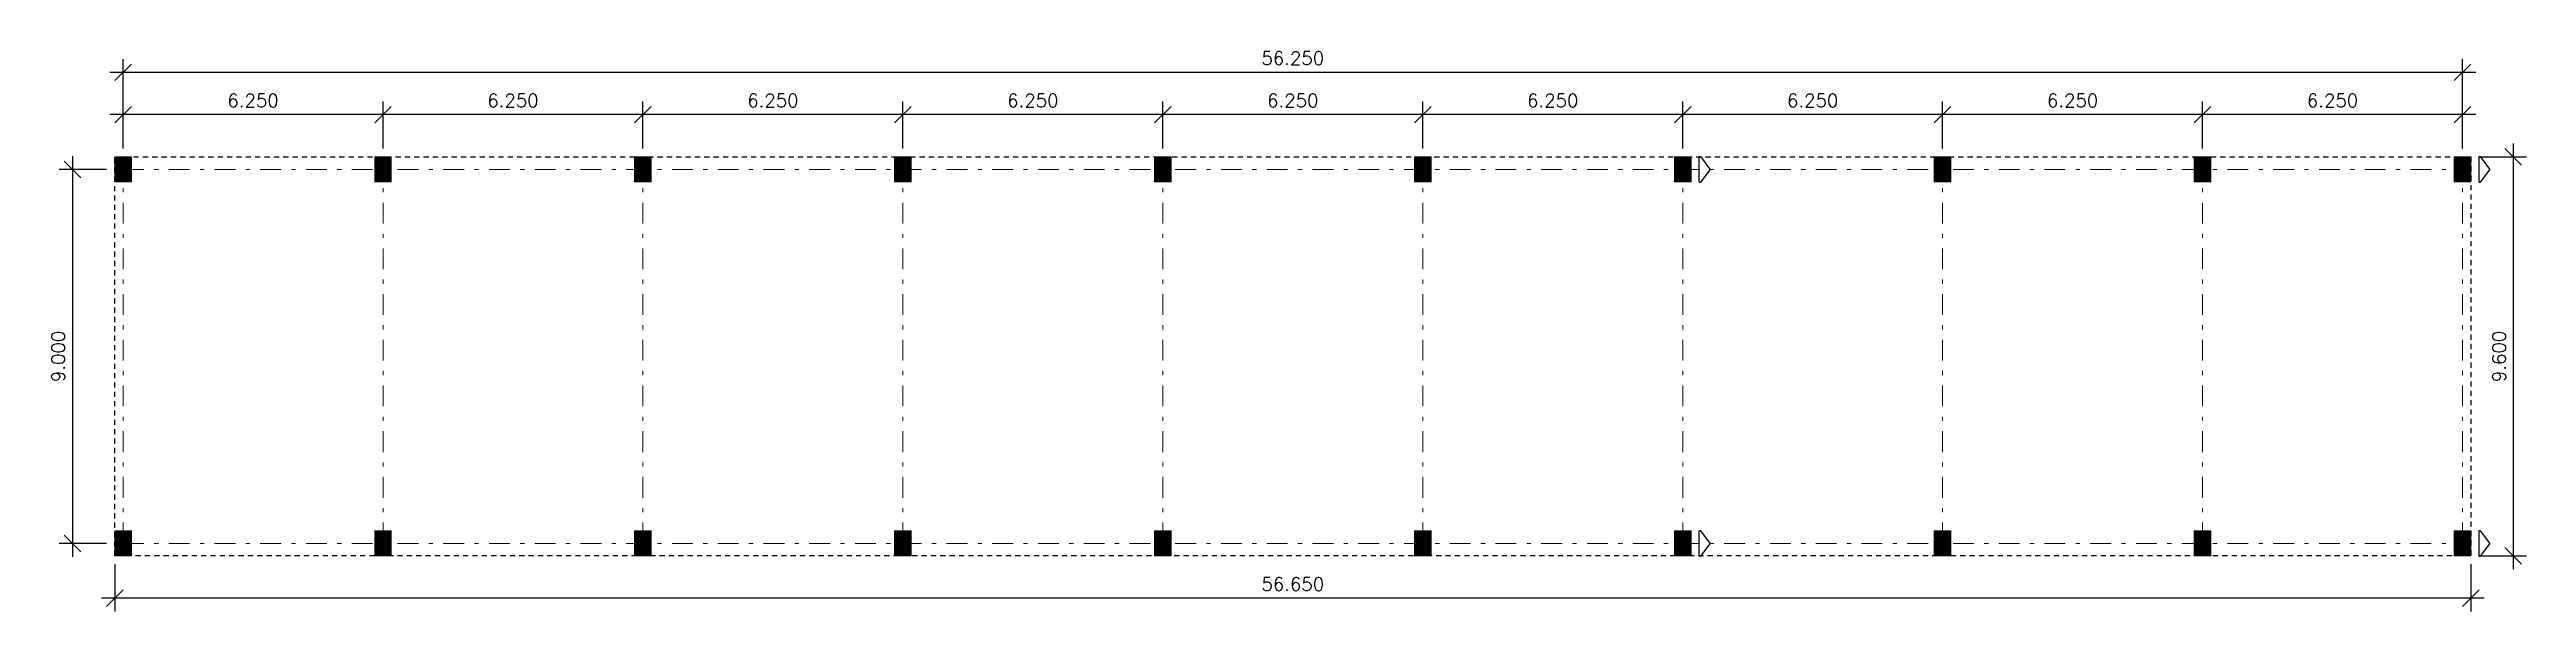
# Model space of a CAD drawing. Header units: inches. Extents: x 14 to 291, y -37 to 288.
# Drawn here: x 14.5 to 74, y -36.5 to -23 of the extents above; entities that cross this region are included whole.
import ezdxf

# ---------------------------------------------------------------- set-up
doc = ezdxf.new("R2010")
doc.units = ezdxf.units.IN
doc.header["$LTSCALE"] = 0.5
doc.header["$MEASUREMENT"] = 0
doc.header["$PDMODE"] = 98
for name, pattern in [('DASHDOTX2', [2, 1, -0.5, 0, -0.5]), ('HIDDEN', [0.375, 0.25, -0.125]), ('XKITLINE00', [0])]:
    doc.linetypes.add(name, pattern=pattern)
for name, color, linetype in [('DIM-COTAS', 9, 'Continuous'), ('EIXO', 12, 'DASHDOTX2'), ('PILAR', 3, 'Continuous'), ('SIMBOLOGIA', 1, 'Continuous'), ('TRACEJADO', 3, 'HIDDEN')]:
    doc.layers.add(name, color=color, linetype=linetype)
doc.styles.add('RS', font='romans.shx')
doc.dimstyles.new('LE-200', dxfattribs={"dimscale": 2, "dimtxt": 0.16, "dimasz": 0.2, "dimexe": 0.16, "dimexo": 0.1, "dimgap": 0.09, "dimtad": 1, "dimdec": 3, "dimzin": 4, "dimdsep": 46, "dimtxsty": 'RS', "dimblk1": 'OBLIQUE', "dimblk2": 'OBLIQUE', "dimsah": 1, "dimcen": 0.1, "dimdle": 0.16, "dimclrt": 3, "dimadec": 0, "dimazin": 0, "dimtfac": 1, "dimtdec": 3, "dimtix": 1, "dimtmove": 2, "dimatfit": 3, "dimldrblk": 'OBLIQUE', "dimfxl": 1, "dimtolj": 1, "dimtzin": 0, "dimarcsym": 0})

msp = doc.modelspace()

# ---------------------------------------------------------------- blocks, each defined once
blk = doc.blocks.new('_OBLIQUE')
at = {"color": 0, "linetype": 'ByBlock'}
blk.add_line((-0.5, -0.5), (0.5, 0.5), dxfattribs=at)
blk = doc.blocks.new('*D189')
at = {"layer": 'Defpoints', "color": 0}
for p in [(16.218, -24.582), (16.218, -25.6), (22.468, -25.6)]:
    blk.add_point(p, dxfattribs=at)
at = {"layer": 'DIM-COTAS', "color": 0, "lineweight": -2}
for p, q in [((16.218, -25.4), (16.218, -24.262)), ((22.468, -25.4), (22.468, -24.262)), ((22.788, -24.582), (15.898, -24.582))]:
    blk.add_line(p, q, dxfattribs=at)
at = {"layer": 'DIM-COTAS', "color": 0, "lineweight": -2, "xscale": 0.4, "yscale": 0.4, "zscale": 0.4, "rotation": 180}
blk.add_blockref('_OBLIQUE', (16.218, -24.582), dxfattribs=at)
at = {"layer": 'DIM-COTAS', "color": 0, "lineweight": -2, "xscale": 0.4, "yscale": 0.4, "zscale": 0.4}
blk.add_blockref('_OBLIQUE', (22.468, -24.582), dxfattribs=at)
at = {"layer": 'DIM-COTAS', "color": 3, "insert": (19.343, -24.242), "char_height": 0.32, "attachment_point": 5, "style": 'RS'}
blk.add_mtext('\\A1;6.250', dxfattribs=at)
blk = doc.blocks.new('*D190')
at = {"layer": 'Defpoints', "color": 0}
for p in [(22.468, -24.582), (22.468, -25.6), (28.718, -25.6)]:
    blk.add_point(p, dxfattribs=at)
at = {"layer": 'DIM-COTAS', "color": 0, "lineweight": -2}
for p, q in [((22.468, -25.4), (22.468, -24.262)), ((28.718, -25.4), (28.718, -24.262)), ((29.038, -24.582), (22.148, -24.582))]:
    blk.add_line(p, q, dxfattribs=at)
at = {"layer": 'DIM-COTAS', "color": 0, "lineweight": -2, "xscale": 0.4, "yscale": 0.4, "zscale": 0.4, "rotation": 180}
blk.add_blockref('_OBLIQUE', (22.468, -24.582), dxfattribs=at)
at = {"layer": 'DIM-COTAS', "color": 0, "lineweight": -2, "xscale": 0.4, "yscale": 0.4, "zscale": 0.4}
blk.add_blockref('_OBLIQUE', (28.718, -24.582), dxfattribs=at)
at = {"layer": 'DIM-COTAS', "color": 3, "insert": (25.593, -24.242), "char_height": 0.32, "attachment_point": 5, "style": 'RS'}
blk.add_mtext('\\A1;6.250', dxfattribs=at)
blk = doc.blocks.new('*D191')
at = {"layer": 'Defpoints', "color": 0}
for p in [(28.718, -24.582), (28.718, -25.6), (34.968, -25.6)]:
    blk.add_point(p, dxfattribs=at)
at = {"layer": 'DIM-COTAS', "color": 0, "lineweight": -2}
for p, q in [((28.718, -25.4), (28.718, -24.262)), ((34.968, -25.4), (34.968, -24.262)), ((35.288, -24.582), (28.398, -24.582))]:
    blk.add_line(p, q, dxfattribs=at)
at = {"layer": 'DIM-COTAS', "color": 0, "lineweight": -2, "xscale": 0.4, "yscale": 0.4, "zscale": 0.4, "rotation": 180}
blk.add_blockref('_OBLIQUE', (28.718, -24.582), dxfattribs=at)
at = {"layer": 'DIM-COTAS', "color": 0, "lineweight": -2, "xscale": 0.4, "yscale": 0.4, "zscale": 0.4}
blk.add_blockref('_OBLIQUE', (34.968, -24.582), dxfattribs=at)
at = {"layer": 'DIM-COTAS', "color": 3, "insert": (31.843, -24.242), "char_height": 0.32, "attachment_point": 5, "style": 'RS'}
blk.add_mtext('\\A1;6.250', dxfattribs=at)
blk = doc.blocks.new('*D192')
at = {"layer": 'Defpoints', "color": 0}
for p in [(34.968, -24.582), (34.968, -25.6), (41.218, -25.6)]:
    blk.add_point(p, dxfattribs=at)
at = {"layer": 'DIM-COTAS', "color": 0, "lineweight": -2}
for p, q in [((34.968, -25.4), (34.968, -24.262)), ((41.218, -25.4), (41.218, -24.262)), ((41.538, -24.582), (34.648, -24.582))]:
    blk.add_line(p, q, dxfattribs=at)
at = {"layer": 'DIM-COTAS', "color": 0, "lineweight": -2, "xscale": 0.4, "yscale": 0.4, "zscale": 0.4, "rotation": 180}
blk.add_blockref('_OBLIQUE', (34.968, -24.582), dxfattribs=at)
at = {"layer": 'DIM-COTAS', "color": 0, "lineweight": -2, "xscale": 0.4, "yscale": 0.4, "zscale": 0.4}
blk.add_blockref('_OBLIQUE', (41.218, -24.582), dxfattribs=at)
at = {"layer": 'DIM-COTAS', "color": 3, "insert": (38.093, -24.242), "char_height": 0.32, "attachment_point": 5, "style": 'RS'}
blk.add_mtext('\\A1;6.250', dxfattribs=at)
blk = doc.blocks.new('*D193')
at = {"layer": 'Defpoints', "color": 0}
for p in [(41.218, -24.582), (41.218, -25.6), (47.468, -25.6)]:
    blk.add_point(p, dxfattribs=at)
at = {"layer": 'DIM-COTAS', "color": 0, "lineweight": -2}
for p, q in [((41.218, -25.4), (41.218, -24.262)), ((47.468, -25.4), (47.468, -24.262)), ((47.788, -24.582), (40.898, -24.582))]:
    blk.add_line(p, q, dxfattribs=at)
at = {"layer": 'DIM-COTAS', "color": 0, "lineweight": -2, "xscale": 0.4, "yscale": 0.4, "zscale": 0.4, "rotation": 180}
blk.add_blockref('_OBLIQUE', (41.218, -24.582), dxfattribs=at)
at = {"layer": 'DIM-COTAS', "color": 0, "lineweight": -2, "xscale": 0.4, "yscale": 0.4, "zscale": 0.4}
blk.add_blockref('_OBLIQUE', (47.468, -24.582), dxfattribs=at)
at = {"layer": 'DIM-COTAS', "color": 3, "insert": (44.343, -24.242), "char_height": 0.32, "attachment_point": 5, "style": 'RS'}
blk.add_mtext('\\A1;6.250', dxfattribs=at)
blk = doc.blocks.new('*D194')
at = {"layer": 'Defpoints', "color": 0}
for p in [(47.468, -24.582), (47.468, -25.6), (53.718, -25.6)]:
    blk.add_point(p, dxfattribs=at)
at = {"layer": 'DIM-COTAS', "color": 0, "lineweight": -2}
for p, q in [((47.468, -25.4), (47.468, -24.262)), ((53.718, -25.4), (53.718, -24.262)), ((54.038, -24.582), (47.148, -24.582))]:
    blk.add_line(p, q, dxfattribs=at)
at = {"layer": 'DIM-COTAS', "color": 0, "lineweight": -2, "xscale": 0.4, "yscale": 0.4, "zscale": 0.4, "rotation": 180}
blk.add_blockref('_OBLIQUE', (47.468, -24.582), dxfattribs=at)
at = {"layer": 'DIM-COTAS', "color": 0, "lineweight": -2, "xscale": 0.4, "yscale": 0.4, "zscale": 0.4}
blk.add_blockref('_OBLIQUE', (53.718, -24.582), dxfattribs=at)
at = {"layer": 'DIM-COTAS', "color": 3, "insert": (50.593, -24.242), "char_height": 0.32, "attachment_point": 5, "style": 'RS'}
blk.add_mtext('\\A1;6.250', dxfattribs=at)
blk = doc.blocks.new('*D195')
at = {"layer": 'Defpoints', "color": 0}
for p in [(53.718, -24.582), (53.718, -25.6), (59.968, -25.6)]:
    blk.add_point(p, dxfattribs=at)
at = {"layer": 'DIM-COTAS', "color": 0, "lineweight": -2}
for p, q in [((53.718, -25.4), (53.718, -24.262)), ((59.968, -25.4), (59.968, -24.262)), ((60.288, -24.582), (53.398, -24.582))]:
    blk.add_line(p, q, dxfattribs=at)
at = {"layer": 'DIM-COTAS', "color": 0, "lineweight": -2, "xscale": 0.4, "yscale": 0.4, "zscale": 0.4, "rotation": 180}
blk.add_blockref('_OBLIQUE', (53.718, -24.582), dxfattribs=at)
at = {"layer": 'DIM-COTAS', "color": 0, "lineweight": -2, "xscale": 0.4, "yscale": 0.4, "zscale": 0.4}
blk.add_blockref('_OBLIQUE', (59.968, -24.582), dxfattribs=at)
at = {"layer": 'DIM-COTAS', "color": 3, "insert": (56.843, -24.242), "char_height": 0.32, "attachment_point": 5, "style": 'RS'}
blk.add_mtext('\\A1;6.250', dxfattribs=at)
blk = doc.blocks.new('*D196')
at = {"layer": 'Defpoints', "color": 0}
for p in [(59.968, -24.582), (59.968, -25.6), (66.218, -25.6)]:
    blk.add_point(p, dxfattribs=at)
at = {"layer": 'DIM-COTAS', "color": 0, "lineweight": -2}
for p, q in [((59.968, -25.4), (59.968, -24.262)), ((66.218, -25.4), (66.218, -24.262)), ((66.538, -24.582), (59.648, -24.582))]:
    blk.add_line(p, q, dxfattribs=at)
at = {"layer": 'DIM-COTAS', "color": 0, "lineweight": -2, "xscale": 0.4, "yscale": 0.4, "zscale": 0.4, "rotation": 180}
blk.add_blockref('_OBLIQUE', (59.968, -24.582), dxfattribs=at)
at = {"layer": 'DIM-COTAS', "color": 0, "lineweight": -2, "xscale": 0.4, "yscale": 0.4, "zscale": 0.4}
blk.add_blockref('_OBLIQUE', (66.218, -24.582), dxfattribs=at)
at = {"layer": 'DIM-COTAS', "color": 3, "insert": (63.093, -24.242), "char_height": 0.32, "attachment_point": 5, "style": 'RS'}
blk.add_mtext('\\A1;6.250', dxfattribs=at)
blk = doc.blocks.new('*D197')
at = {"layer": 'Defpoints', "color": 0}
for p in [(66.218, -24.582), (66.218, -25.6), (72.468, -25.6)]:
    blk.add_point(p, dxfattribs=at)
at = {"layer": 'DIM-COTAS', "color": 0, "lineweight": -2}
for p, q in [((66.218, -25.4), (66.218, -24.262)), ((72.468, -25.4), (72.468, -24.262)), ((72.788, -24.582), (65.898, -24.582))]:
    blk.add_line(p, q, dxfattribs=at)
at = {"layer": 'DIM-COTAS', "color": 0, "lineweight": -2, "xscale": 0.4, "yscale": 0.4, "zscale": 0.4, "rotation": 180}
blk.add_blockref('_OBLIQUE', (66.218, -24.582), dxfattribs=at)
at = {"layer": 'DIM-COTAS', "color": 0, "lineweight": -2, "xscale": 0.4, "yscale": 0.4, "zscale": 0.4}
blk.add_blockref('_OBLIQUE', (72.468, -24.582), dxfattribs=at)
at = {"layer": 'DIM-COTAS', "color": 3, "insert": (69.343, -24.242), "char_height": 0.32, "attachment_point": 5, "style": 'RS'}
blk.add_mtext('\\A1;6.250', dxfattribs=at)
blk = doc.blocks.new('*D198')
at = {"layer": 'Defpoints', "color": 0}
for p in [(16.218, -23.564), (16.218, -25.6), (72.468, -25.6)]:
    blk.add_point(p, dxfattribs=at)
at = {"layer": 'DIM-COTAS', "color": 0, "lineweight": -2}
for p, q in [((72.788, -23.564), (15.898, -23.564)), ((16.218, -25.4), (16.218, -23.244)), ((72.468, -25.4), (72.468, -23.244))]:
    blk.add_line(p, q, dxfattribs=at)
at = {"layer": 'DIM-COTAS', "color": 0, "lineweight": -2, "xscale": 0.4, "yscale": 0.4, "zscale": 0.4, "rotation": 180}
blk.add_blockref('_OBLIQUE', (16.218, -23.564), dxfattribs=at)
at = {"layer": 'DIM-COTAS', "color": 0, "lineweight": -2, "xscale": 0.4, "yscale": 0.4, "zscale": 0.4}
blk.add_blockref('_OBLIQUE', (72.468, -23.564), dxfattribs=at)
at = {"layer": 'DIM-COTAS', "color": 3, "insert": (44.343, -23.224), "char_height": 0.32, "attachment_point": 5, "style": 'RS'}
blk.add_mtext('\\A1;56.250', dxfattribs=at)
blk = doc.blocks.new('*D199')
at = {"layer": 'Defpoints', "color": 0}
for p in [(16.018, -25.9), (15, -34.9), (16.018, -34.9)]:
    blk.add_point(p, dxfattribs=at)
at = {"layer": 'DIM-COTAS', "color": 0, "lineweight": -2}
for p, q in [((15, -25.58), (15, -35.22)), ((15.818, -25.9), (14.68, -25.9)), ((15.818, -34.9), (14.68, -34.9))]:
    blk.add_line(p, q, dxfattribs=at)
at = {"layer": 'DIM-COTAS', "color": 0, "lineweight": -2, "xscale": 0.4, "yscale": 0.4, "zscale": 0.4}
for p, rotation in [((15, -25.9), 90), ((15, -34.9), 270)]:
    blk.add_blockref('_OBLIQUE', p, dxfattribs=dict(at, rotation=rotation))
at = {"layer": 'DIM-COTAS', "color": 3, "insert": (14.66, -30.4), "char_height": 0.32, "attachment_point": 5, "rotation": 90, "style": 'RS'}
blk.add_mtext('\\A1;9.000', dxfattribs=at)
blk = doc.blocks.new('*D200')
at = {"layer": 'Defpoints', "color": 0}
for p in [(72.668, -25.6), (72.668, -35.2), (73.686, -35.2)]:
    blk.add_point(p, dxfattribs=at)
at = {"layer": 'DIM-COTAS', "color": 0, "lineweight": -2}
for p, q in [((72.868, -25.6), (74.006, -25.6)), ((73.686, -25.28), (73.686, -35.52)), ((72.868, -35.2), (74.006, -35.2))]:
    blk.add_line(p, q, dxfattribs=at)
at = {"layer": 'DIM-COTAS', "color": 0, "lineweight": -2, "xscale": 0.4, "yscale": 0.4, "zscale": 0.4}
for p, rotation in [((73.686, -25.6), 90), ((73.686, -35.2), 270)]:
    blk.add_blockref('_OBLIQUE', p, dxfattribs=dict(at, rotation=rotation))
at = {"layer": 'DIM-COTAS', "color": 3, "insert": (73.346, -30.4), "char_height": 0.32, "attachment_point": 5, "rotation": 90, "style": 'RS'}
blk.add_mtext('\\A1;9.600', dxfattribs=at)
blk = doc.blocks.new('*D201')
at = {"layer": 'Defpoints', "color": 0}
for p in [(16.018, -35.2), (72.668, -35.2), (16.018, -36.218)]:
    blk.add_point(p, dxfattribs=at)
at = {"layer": 'DIM-COTAS', "color": 0, "lineweight": -2}
for p, q in [((16.018, -35.4), (16.018, -36.538)), ((72.668, -35.4), (72.668, -36.538)), ((72.988, -36.218), (15.698, -36.218))]:
    blk.add_line(p, q, dxfattribs=at)
at = {"layer": 'DIM-COTAS', "color": 0, "lineweight": -2, "xscale": 0.4, "yscale": 0.4, "zscale": 0.4, "rotation": 180}
blk.add_blockref('_OBLIQUE', (16.018, -36.218), dxfattribs=at)
at = {"layer": 'DIM-COTAS', "color": 0, "lineweight": -2, "xscale": 0.4, "yscale": 0.4, "zscale": 0.4}
blk.add_blockref('_OBLIQUE', (72.668, -36.218), dxfattribs=at)
at = {"layer": 'DIM-COTAS', "color": 3, "insert": (44.343, -35.878), "char_height": 0.32, "attachment_point": 5, "style": 'RS'}
blk.add_mtext('\\A1;56.650', dxfattribs=at)
blk = doc.blocks.new('ap')
at = {"layer": 'SIMBOLOGIA', "color": 3}
blk.add_lwpolyline([(0.228, 0.307), (0.45, 0.006, -0.263569), (0.45, -0.009), (0.228, -0.307, -0.770582), (0.2, -0.3), (0.2, 0.3, -0.770582)], format="xyb", close=True, dxfattribs=at)

# ---------------------------------------------------------------- dimensions: what is measured, and where the dimension line sits
at = {"layer": 'DIM-COTAS'}
for base, p1, p2, picture, middle in [((16.2179, -23.5642), (72.4679, -25.6), (16.2179, -25.6), '*D198', (44.3429, -23.2242)), ((16.2179, -24.5821), (22.4679, -25.6), (16.2179, -25.6), '*D189', (19.3429, -24.2421)), ((22.4679, -24.5821), (28.7179, -25.6), (22.4679, -25.6), '*D190', (25.5929, -24.2421)), ((28.7179, -24.5821), (34.9679, -25.6), (28.7179, -25.6), '*D191', (31.8429, -24.2421)), ((34.9679, -24.5821), (41.2179, -25.6), (34.9679, -25.6), '*D192', (38.0929, -24.2421)), ((41.2179, -24.5821), (47.4679, -25.6), (41.2179, -25.6), '*D193', (44.3429, -24.2421)), ((47.4679, -24.5821), (53.7179, -25.6), (47.4679, -25.6), '*D194', (50.5929, -24.2421)), ((53.7179, -24.5821), (59.9679, -25.6), (53.7179, -25.6), '*D195', (56.8429, -24.2421)), ((59.9679, -24.5821), (66.2179, -25.6), (59.9679, -25.6), '*D196', (63.0929, -24.2421)), ((66.2179, -24.5821), (72.4679, -25.6), (66.2179, -25.6), '*D197', (69.3429, -24.2421)), ((16.0179, -36.2179), (72.6679, -35.2), (16.0179, -35.2), '*D201', (44.3429, -35.8779))]:
    dim = msp.add_linear_dim(base=base, p1=p1, p2=p2, dimstyle='LE-200', dxfattribs=at)
    dim.commit()
    dim.dimension.update_dxf_attribs({"geometry": picture, "text_midpoint": middle})
for base, p1, p2, picture, middle in [((15, -34.9), (16.0179, -25.9), (16.0179, -34.9), '*D199', (14.66, -30.4)), ((73.6858, -35.2), (72.6679, -25.6), (72.6679, -35.2), '*D200', (73.3458, -30.4))]:
    dim = msp.add_linear_dim(base=base, p1=p1, p2=p2, angle=90, dimstyle='LE-200', dxfattribs=at)
    dim.commit()
    dim.dimension.update_dxf_attribs({"geometry": picture, "text_midpoint": middle})

# ---------------------------------------------------------------- hatches: boundary and pattern name
at = {"layer": 'PILAR'}
for points in [[(16.0179, -25.6), (16.4179, -25.6), (16.4179, -26.2), (16.0179, -26.2)], [(22.2679, -25.6), (22.6679, -25.6), (22.6679, -26.2), (22.2679, -26.2)], [(28.5179, -25.6), (28.9179, -25.6), (28.9179, -26.2), (28.5179, -26.2)], [(34.7679, -25.6), (35.1679, -25.6), (35.1679, -26.2), (34.7679, -26.2)], [(41.0179, -25.6), (41.4179, -25.6), (41.4179, -26.2), (41.0179, -26.2)], [(47.2679, -25.6), (47.6679, -25.6), (47.6679, -26.2), (47.2679, -26.2)], [(53.5179, -25.6), (53.9179, -25.6), (53.9179, -26.2), (53.5179, -26.2)], [(59.7679, -25.6), (60.1679, -25.6), (60.1679, -26.2), (59.7679, -26.2)], [(66.0179, -25.6), (66.4179, -25.6), (66.4179, -26.2), (66.0179, -26.2)], [(72.2679, -25.6), (72.6679, -25.6), (72.6679, -26.2), (72.2679, -26.2)], [(16.0179, -34.6), (16.4179, -34.6), (16.4179, -35.2), (16.0179, -35.2)], [(22.2679, -34.6), (22.6679, -34.6), (22.6679, -35.2), (22.2679, -35.2)], [(28.5179, -34.6), (28.9179, -34.6), (28.9179, -35.2), (28.5179, -35.2)], [(34.7679, -34.6), (35.1679, -34.6), (35.1679, -35.2), (34.7679, -35.2)], [(41.0179, -34.6), (41.4179, -34.6), (41.4179, -35.2), (41.0179, -35.2)], [(47.2679, -34.6), (47.6679, -34.6), (47.6679, -35.2), (47.2679, -35.2)], [(53.5179, -34.6), (53.9179, -34.6), (53.9179, -35.2), (53.5179, -35.2)], [(59.7679, -34.6), (60.1679, -34.6), (60.1679, -35.2), (59.7679, -35.2)], [(66.0179, -34.6), (66.4179, -34.6), (66.4179, -35.2), (66.0179, -35.2)], [(72.2679, -34.6), (72.6679, -34.6), (72.6679, -35.2), (72.2679, -35.2)]]:
    msp.add_hatch(color=1, dxfattribs=at).paths.add_polyline_path(points, flags=17)

# ---------------------------------------------------------------- linework, layer by layer
at = {"layer": 'EIXO', "lineweight": 0}
for p, q in [((16.2179, -25.9), (72.4679, -25.9)), ((16.2179, -34.9), (16.2179, -25.9)), ((22.4679, -34.9), (22.4679, -25.9)), ((28.7179, -34.9), (28.7179, -25.9)), ((34.9679, -34.9), (34.9679, -25.9)), ((41.2179, -34.9), (41.2179, -25.9)), ((47.4679, -34.9), (47.4679, -25.9)), ((53.7179, -34.9), (53.7179, -25.9)), ((59.9679, -34.9), (59.9679, -25.9)), ((66.2179, -34.9), (66.2179, -25.9)), ((72.4679, -34.9), (72.4679, -25.9)), ((16.2179, -34.9), (72.4679, -34.9))]:
    msp.add_line(p, q, dxfattribs=at)
at = {"layer": 'PILAR', "color": 3, "linetype": 'XKITLINE00', "lineweight": 0}
for p, q in [((16.0179, -26.2), (16.0179, -25.6)), ((16.0179, -25.6), (16.4179, -25.6)), ((16.4179, -26.2), (16.4179, -25.6)), ((22.2679, -26.2), (22.2679, -25.6)), ((22.2679, -25.6), (22.6679, -25.6)), ((22.6679, -26.2), (22.6679, -25.6)), ((28.5179, -26.2), (28.5179, -25.6)), ((28.5179, -25.6), (28.9179, -25.6)), ((28.9179, -26.2), (28.9179, -25.6)), ((34.7679, -26.2), (34.7679, -25.6)), ((34.7679, -25.6), (35.1679, -25.6)), ((35.1679, -26.2), (35.1679, -25.6)), ((41.0179, -26.2), (41.0179, -25.6)), ((41.0179, -25.6), (41.4179, -25.6)), ((41.4179, -26.2), (41.4179, -25.6)), ((47.2679, -26.2), (47.2679, -25.6)), ((47.2679, -25.6), (47.6679, -25.6)), ((47.6679, -26.2), (47.6679, -25.6)), ((53.5179, -26.2), (53.5179, -25.6)), ((53.5179, -25.6), (53.9179, -25.6)), ((53.9179, -26.2), (53.9179, -25.6)), ((59.7679, -26.2), (59.7679, -25.6)), ((59.7679, -25.6), (60.1679, -25.6)), ((60.1679, -26.2), (60.1679, -25.6)), ((66.0179, -26.2), (66.0179, -25.6)), ((66.0179, -25.6), (66.4179, -25.6)), ((66.4179, -26.2), (66.4179, -25.6)), ((72.2679, -26.2), (72.2679, -25.6)), ((72.2679, -25.6), (72.6679, -25.6)), ((72.6679, -26.2), (72.6679, -25.6)), ((16.0179, -26.2), (16.4179, -26.2)), ((22.2679, -26.2), (22.6679, -26.2)), ((28.5179, -26.2), (28.9179, -26.2)), ((34.7679, -26.2), (35.1679, -26.2)), ((41.0179, -26.2), (41.4179, -26.2)), ((47.2679, -26.2), (47.6679, -26.2)), ((53.5179, -26.2), (53.9179, -26.2)), ((59.7679, -26.2), (60.1679, -26.2)), ((66.0179, -26.2), (66.4179, -26.2)), ((72.2679, -26.2), (72.6679, -26.2)), ((16.0179, -35.2), (16.0179, -34.6)), ((16.0179, -34.6), (16.4179, -34.6)), ((16.4179, -35.2), (16.4179, -34.6)), ((22.2679, -35.2), (22.2679, -34.6)), ((22.2679, -34.6), (22.6679, -34.6)), ((22.6679, -35.2), (22.6679, -34.6)), ((28.5179, -35.2), (28.5179, -34.6)), ((28.5179, -34.6), (28.9179, -34.6)), ((28.9179, -35.2), (28.9179, -34.6)), ((34.7679, -35.2), (34.7679, -34.6)), ((34.7679, -34.6), (35.1679, -34.6)), ((35.1679, -35.2), (35.1679, -34.6)), ((41.0179, -35.2), (41.0179, -34.6)), ((41.0179, -34.6), (41.4179, -34.6)), ((41.4179, -35.2), (41.4179, -34.6)), ((47.2679, -35.2), (47.2679, -34.6)), ((47.2679, -34.6), (47.6679, -34.6)), ((47.6679, -35.2), (47.6679, -34.6)), ((53.5179, -35.2), (53.5179, -34.6)), ((53.5179, -34.6), (53.9179, -34.6)), ((53.9179, -35.2), (53.9179, -34.6)), ((59.7679, -35.2), (59.7679, -34.6)), ((59.7679, -34.6), (60.1679, -34.6)), ((60.1679, -35.2), (60.1679, -34.6)), ((66.0179, -35.2), (66.0179, -34.6)), ((66.0179, -34.6), (66.4179, -34.6)), ((66.4179, -35.2), (66.4179, -34.6)), ((72.2679, -35.2), (72.2679, -34.6)), ((72.2679, -34.6), (72.6679, -34.6)), ((72.6679, -35.2), (72.6679, -34.6)), ((16.0179, -35.2), (16.4179, -35.2)), ((22.2679, -35.2), (22.6679, -35.2)), ((28.5179, -35.2), (28.9179, -35.2)), ((34.7679, -35.2), (35.1679, -35.2)), ((41.0179, -35.2), (41.4179, -35.2)), ((47.2679, -35.2), (47.6679, -35.2)), ((53.5179, -35.2), (53.9179, -35.2)), ((59.7679, -35.2), (60.1679, -35.2)), ((66.0179, -35.2), (66.4179, -35.2)), ((72.2679, -35.2), (72.6679, -35.2))]:
    msp.add_line(p, q, dxfattribs=at)
at = {"layer": 'TRACEJADO'}
msp.add_lwpolyline([(16.0179, -25.6), (72.6679, -25.6), (72.6679, -35.2), (16.0179, -35.2)], close=True, dxfattribs=at)

# ---------------------------------------------------------------- block references
at = {"layer": 'SIMBOLOGIA'}
for p in [(53.9179, -25.9), (72.6679, -25.9), (53.9179, -34.9), (72.6679, -34.9)]:
    msp.add_blockref('ap', p, dxfattribs=at)

msp.set_redraw_order([(e.dxf.handle, doc.entitydb.next_handle()) for e in msp.query("TEXT MTEXT ATTDEF DIMENSION ARC_DIMENSION")])  # texts and dimensions are drawn at this point

doc.saveas('drawing.dxf')
